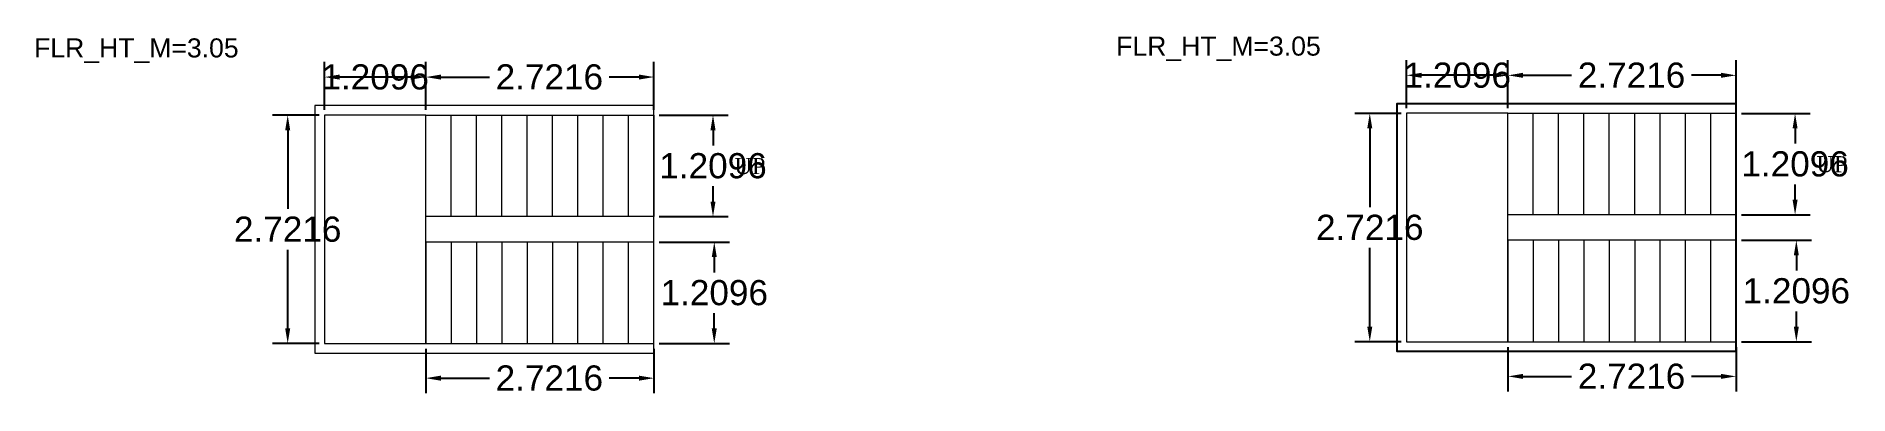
# Model space of a CAD drawing. Header units: metres. Extents: x -9744 to -9320, y 28583 to 28826.
# Drawn here: x -9714.49 to -9692.87, y 28776.02 to 28780.29 of the extents above; entities that cross this region are included whole.
import ezdxf

# ---------------------------------------------------------------- set-up
doc = ezdxf.new("R2010")
doc.units = ezdxf.units.M
doc.header["$PDMODE"] = 34
doc.header["$PDSIZE"] = -15
for name, color, linetype, lineweight in [('BLK_1_FLR_0_STAIR_1', 7, 'Continuous', 0), ('BLK_1_FLR_0_STAIR_1_FLIGHT_1', 7, 'Continuous', 0), ('BLK_1_FLR_0_STAIR_1_FLIGHT_2', 7, 'Continuous', 0), ('BLK_1_FLR_0_STAIR_1_LANDING_1', 7, 'Continuous', 0), ('BLK_1_FLR_1_STAIR_1_FLIGHT_1', 7, 'Continuous', 0), ('BLK_1_FLR_1_STAIR_1_FLIGHT_2', 7, 'Continuous', 0), ('BLK_1_FLR_1_STAIR_1_LANDING_1', 7, 'Continuous', 0)]:
    doc.layers.add(name, color=color, linetype=linetype, lineweight=lineweight)
doc.layers.add('BLK_1_FLR_1_STAIR_1', color=7, linetype='Continuous', plot=False)
doc.styles.add('MtXpl_Georgia', font='georgiab.ttf')
doc.styles.get("Standard").update_dxf_attribs({"font": 'arial.ttf', "height": 0.25})
doc.styles.add('STYLE1', font='arial.ttf', dxfattribs={"height": 0.3})
doc.dimstyles.get("Standard").update_dxf_attribs({"dimtxt": 0.9, "dimasz": 0.18, "dimexe": 0.18, "dimexo": 0.0625, "dimgap": 0.09, "dimtad": 0, "dimtih": 1, "dimtoh": 1, "dimdec": 4, "dimzin": 0, "dimdsep": 46, "dimtxsty": 'STYLE1', "dimcen": 0.09, "dimadec": 0, "dimazin": 0, "dimtfac": 1, "dimtdec": 4, "dimtofl": 0, "dimtmove": 0, "dimatfit": 3, "dimfxl": 1, "dimtolj": 1, "dimtzin": 0, "dimarcsym": 0})

msp = doc.modelspace()

# ---------------------------------------------------------------- texts
at = {"style": 'MtXpl_Georgia'}
for p in [(-9706.16653, 28778.64446), (-9693.25932, 28778.66601)]:
    msp.add_text('UP', height=0.191978, dxfattribs=at).set_placement(p)
at = {"layer": 'BLK_1_FLR_0_STAIR_1', "insert": (-9712.07916, 28780.261), "char_height": 0.2269438, "width": 2.4207342, "attachment_point": 3}
msp.add_mtext('FLR_HT_M=3.05', dxfattribs=at)
at = {"layer": 'BLK_1_FLR_1_STAIR_1', "insert": (-9699.17196, 28780.28255), "char_height": 0.2269438, "width": 2.4207342, "attachment_point": 3}
msp.add_mtext('FLR_HT_M=3.05', dxfattribs=at)

# ---------------------------------------------------------------- blocks, each defined once
blk = doc.blocks.new('*D53')
at = {"layer": 'BLK_1_FLR_0_STAIR_1_FLIGHT_1', "color": 0, "lineweight": -2, "transparency": 16777216}
for p, q in [((-9709.847, 28779.409), (-9709.847, 28779.98)), ((-9707.125, 28779.409), (-9707.125, 28779.98)), ((-9709.667, 28779.8), (-9709.088, 28779.8)), ((-9707.305, 28779.8), (-9707.658, 28779.8))]:
    blk.add_line(p, q, dxfattribs=at)
at = {"layer": 'BLK_1_FLR_0_STAIR_1_FLIGHT_1', "color": 0, "transparency": 16777216}
for points in [[(-9709.667, 28779.83), (-9709.667, 28779.77), (-9709.847, 28779.8)], [(-9707.305, 28779.83), (-9707.305, 28779.77), (-9707.125, 28779.8)]]:
    blk.add_solid(points, dxfattribs=at)
at = {"layer": 'Defpoints', "color": 0, "transparency": 16777216}
for p in [(-9709.847, 28779.8), (-9709.847, 28779.347), (-9707.125, 28779.347)]:
    blk.add_point(p, dxfattribs=at)
at = {"layer": 'BLK_1_FLR_0_STAIR_1_FLIGHT_1', "color": 0, "transparency": 16777216, "insert": (-9708.373, 28779.8), "char_height": 0.3, "attachment_point": 5, "style": 'STYLE1'}
blk.add_mtext('\\A1;2.7216', dxfattribs=at)
blk = doc.blocks.new('*D54')
at = {"layer": 'BLK_1_FLR_0_STAIR_1_FLIGHT_1', "color": 0, "lineweight": -2, "transparency": 16777216}
for p, q in [((-9707.062, 28779.347), (-9706.241, 28779.347)), ((-9706.421, 28779.167), (-9706.421, 28778.985)), ((-9706.421, 28778.317), (-9706.421, 28778.499)), ((-9707.062, 28778.137), (-9706.241, 28778.137))]:
    blk.add_line(p, q, dxfattribs=at)
at = {"layer": 'BLK_1_FLR_0_STAIR_1_FLIGHT_1', "color": 0, "transparency": 16777216}
for points in [[(-9706.451, 28779.167), (-9706.391, 28779.167), (-9706.421, 28779.347)], [(-9706.451, 28778.317), (-9706.391, 28778.317), (-9706.421, 28778.137)]]:
    blk.add_solid(points, dxfattribs=at)
at = {"layer": 'Defpoints', "color": 0, "transparency": 16777216}
for p in [(-9707.125, 28779.347), (-9707.125, 28778.137), (-9706.421, 28778.137)]:
    blk.add_point(p, dxfattribs=at)
at = {"layer": 'BLK_1_FLR_0_STAIR_1_FLIGHT_1', "color": 0, "transparency": 16777216, "insert": (-9706.421, 28778.742), "char_height": 0.3, "attachment_point": 5, "style": 'STYLE1'}
blk.add_mtext('\\A1;1.2096', dxfattribs=at)
blk = doc.blocks.new('*D55')
at = {"layer": 'BLK_1_FLR_0_STAIR_1_FLIGHT_2', "color": 0, "lineweight": -2, "transparency": 16777216}
for p, q in [((-9709.847, 28776.563), (-9709.847, 28776.033)), ((-9707.125, 28776.563), (-9707.125, 28776.033)), ((-9709.667, 28776.213), (-9709.088, 28776.213)), ((-9707.305, 28776.213), (-9707.658, 28776.213))]:
    blk.add_line(p, q, dxfattribs=at)
at = {"layer": 'BLK_1_FLR_0_STAIR_1_FLIGHT_2', "color": 0, "transparency": 16777216}
for points in [[(-9709.667, 28776.243), (-9709.667, 28776.183), (-9709.847, 28776.213)], [(-9707.305, 28776.243), (-9707.305, 28776.183), (-9707.125, 28776.213)]]:
    blk.add_solid(points, dxfattribs=at)
at = {"layer": 'Defpoints', "color": 0, "transparency": 16777216}
for p in [(-9709.847, 28776.625), (-9707.125, 28776.625), (-9709.847, 28776.213)]:
    blk.add_point(p, dxfattribs=at)
at = {"layer": 'BLK_1_FLR_0_STAIR_1_FLIGHT_2', "color": 0, "transparency": 16777216, "insert": (-9708.373, 28776.213), "char_height": 0.3, "attachment_point": 5, "style": 'STYLE1'}
blk.add_mtext('\\A1;2.7216', dxfattribs=at)
blk = doc.blocks.new('*D56')
at = {"layer": 'BLK_1_FLR_0_STAIR_1_FLIGHT_2', "color": 0, "lineweight": -2, "transparency": 16777216}
for p, q in [((-9707.062, 28777.835), (-9706.226, 28777.835)), ((-9706.406, 28777.655), (-9706.406, 28777.473)), ((-9706.406, 28776.805), (-9706.406, 28776.987)), ((-9707.062, 28776.625), (-9706.226, 28776.625))]:
    blk.add_line(p, q, dxfattribs=at)
at = {"layer": 'BLK_1_FLR_0_STAIR_1_FLIGHT_2', "color": 0, "transparency": 16777216}
for points in [[(-9706.436, 28777.655), (-9706.376, 28777.655), (-9706.406, 28777.835)], [(-9706.436, 28776.805), (-9706.376, 28776.805), (-9706.406, 28776.625)]]:
    blk.add_solid(points, dxfattribs=at)
at = {"layer": 'Defpoints', "color": 0, "transparency": 16777216}
for p in [(-9707.125, 28777.835), (-9706.406, 28777.835), (-9707.125, 28776.625)]:
    blk.add_point(p, dxfattribs=at)
at = {"layer": 'BLK_1_FLR_0_STAIR_1_FLIGHT_2', "color": 0, "transparency": 16777216, "insert": (-9706.406, 28777.23), "char_height": 0.3, "attachment_point": 5, "style": 'STYLE1'}
blk.add_mtext('\\A1;1.2096', dxfattribs=at)
blk = doc.blocks.new('*D57')
at = {"layer": 'BLK_1_FLR_0_STAIR_1_LANDING_1', "color": 0, "lineweight": -2, "transparency": 16777216}
for p, q in [((-9711.119, 28779.347), (-9711.674, 28779.347)), ((-9711.494, 28779.167), (-9711.494, 28778.229)), ((-9711.494, 28776.805), (-9711.494, 28777.743)), ((-9711.119, 28776.625), (-9711.674, 28776.625))]:
    blk.add_line(p, q, dxfattribs=at)
at = {"layer": 'BLK_1_FLR_0_STAIR_1_LANDING_1', "color": 0, "transparency": 16777216}
for points in [[(-9711.524, 28779.167), (-9711.464, 28779.167), (-9711.494, 28779.347)], [(-9711.524, 28776.805), (-9711.464, 28776.805), (-9711.494, 28776.625)]]:
    blk.add_solid(points, dxfattribs=at)
at = {"layer": 'Defpoints', "color": 0, "transparency": 16777216}
for p in [(-9711.494, 28779.347), (-9711.056, 28779.347), (-9711.056, 28776.625)]:
    blk.add_point(p, dxfattribs=at)
at = {"layer": 'BLK_1_FLR_0_STAIR_1_LANDING_1', "color": 0, "transparency": 16777216, "insert": (-9711.494, 28777.986), "char_height": 0.3, "attachment_point": 5, "style": 'STYLE1'}
blk.add_mtext('\\A1;2.7216', dxfattribs=at)
blk = doc.blocks.new('*D58')
at = {"layer": 'BLK_1_FLR_0_STAIR_1_LANDING_1', "color": 0, "lineweight": -2, "transparency": 16777216}
for p, q in [((-9711.056, 28779.409), (-9711.056, 28779.98)), ((-9709.847, 28779.409), (-9709.847, 28779.98)), ((-9710.027, 28779.8), (-9710.876, 28779.8))]:
    blk.add_line(p, q, dxfattribs=at)
at = {"layer": 'BLK_1_FLR_0_STAIR_1_LANDING_1', "color": 0, "transparency": 16777216}
for points in [[(-9710.876, 28779.83), (-9710.876, 28779.77), (-9711.056, 28779.8)], [(-9710.027, 28779.83), (-9710.027, 28779.77), (-9709.847, 28779.8)]]:
    blk.add_solid(points, dxfattribs=at)
at = {"layer": 'Defpoints', "color": 0, "transparency": 16777216}
for p in [(-9711.056, 28779.8), (-9711.056, 28779.347), (-9709.847, 28779.347)]:
    blk.add_point(p, dxfattribs=at)
at = {"layer": 'BLK_1_FLR_0_STAIR_1_LANDING_1', "color": 0, "transparency": 16777216, "insert": (-9710.451, 28779.8), "char_height": 0.3, "attachment_point": 5, "style": 'STYLE1'}
blk.add_mtext('\\A1;1.2096', dxfattribs=at)
blk = doc.blocks.new('*D61')
at = {"layer": 'BLK_1_FLR_1_STAIR_1_FLIGHT_1', "color": 0, "lineweight": -2, "transparency": 16777216}
for p, q in [((-9696.939, 28779.431), (-9696.939, 28780.001)), ((-9694.218, 28779.431), (-9694.218, 28780.001)), ((-9696.759, 28779.821), (-9696.181, 28779.821)), ((-9694.398, 28779.821), (-9694.75, 28779.821))]:
    blk.add_line(p, q, dxfattribs=at)
at = {"layer": 'BLK_1_FLR_1_STAIR_1_FLIGHT_1', "color": 0, "transparency": 16777216}
for points in [[(-9696.759, 28779.851), (-9696.759, 28779.791), (-9696.939, 28779.821)], [(-9694.398, 28779.851), (-9694.398, 28779.791), (-9694.218, 28779.821)]]:
    blk.add_solid(points, dxfattribs=at)
at = {"layer": 'Defpoints', "color": 0, "transparency": 16777216}
for p in [(-9696.939, 28779.821), (-9696.939, 28779.368), (-9694.218, 28779.368)]:
    blk.add_point(p, dxfattribs=at)
at = {"layer": 'BLK_1_FLR_1_STAIR_1_FLIGHT_1', "color": 0, "transparency": 16777216, "insert": (-9695.465, 28779.821), "char_height": 0.3, "attachment_point": 5, "style": 'STYLE1'}
blk.add_mtext('\\A1;2.7216', dxfattribs=at)
blk = doc.blocks.new('*D62')
at = {"layer": 'BLK_1_FLR_1_STAIR_1_FLIGHT_1', "color": 0, "lineweight": -2, "transparency": 16777216}
for p, q in [((-9694.155, 28779.368), (-9693.334, 28779.368)), ((-9693.514, 28779.188), (-9693.514, 28779.007)), ((-9693.514, 28778.339), (-9693.514, 28778.52)), ((-9694.155, 28778.159), (-9693.334, 28778.159))]:
    blk.add_line(p, q, dxfattribs=at)
at = {"layer": 'BLK_1_FLR_1_STAIR_1_FLIGHT_1', "color": 0, "transparency": 16777216}
for points in [[(-9693.544, 28779.188), (-9693.484, 28779.188), (-9693.514, 28779.368)], [(-9693.544, 28778.339), (-9693.484, 28778.339), (-9693.514, 28778.159)]]:
    blk.add_solid(points, dxfattribs=at)
at = {"layer": 'Defpoints', "color": 0, "transparency": 16777216}
for p in [(-9694.218, 28779.368), (-9694.218, 28778.159), (-9693.514, 28778.159)]:
    blk.add_point(p, dxfattribs=at)
at = {"layer": 'BLK_1_FLR_1_STAIR_1_FLIGHT_1', "color": 0, "transparency": 16777216, "insert": (-9693.514, 28778.764), "char_height": 0.3, "attachment_point": 5, "style": 'STYLE1'}
blk.add_mtext('\\A1;1.2096', dxfattribs=at)
blk = doc.blocks.new('*D63')
at = {"layer": 'BLK_1_FLR_1_STAIR_1_FLIGHT_2', "color": 0, "lineweight": -2, "transparency": 16777216}
for p, q in [((-9696.939, 28776.584), (-9696.939, 28776.054)), ((-9694.218, 28776.584), (-9694.218, 28776.054)), ((-9696.759, 28776.234), (-9696.181, 28776.234)), ((-9694.398, 28776.234), (-9694.75, 28776.234))]:
    blk.add_line(p, q, dxfattribs=at)
at = {"layer": 'BLK_1_FLR_1_STAIR_1_FLIGHT_2', "color": 0, "transparency": 16777216}
for points in [[(-9696.759, 28776.264), (-9696.759, 28776.204), (-9696.939, 28776.234)], [(-9694.398, 28776.264), (-9694.398, 28776.204), (-9694.218, 28776.234)]]:
    blk.add_solid(points, dxfattribs=at)
at = {"layer": 'Defpoints', "color": 0, "transparency": 16777216}
for p in [(-9696.939, 28776.647), (-9694.218, 28776.647), (-9696.939, 28776.234)]:
    blk.add_point(p, dxfattribs=at)
at = {"layer": 'BLK_1_FLR_1_STAIR_1_FLIGHT_2', "color": 0, "transparency": 16777216, "insert": (-9695.465, 28776.234), "char_height": 0.3, "attachment_point": 5, "style": 'STYLE1'}
blk.add_mtext('\\A1;2.7216', dxfattribs=at)
blk = doc.blocks.new('*D64')
at = {"layer": 'BLK_1_FLR_1_STAIR_1_FLIGHT_2', "color": 0, "lineweight": -2, "transparency": 16777216}
for p, q in [((-9694.155, 28777.856), (-9693.319, 28777.856)), ((-9693.499, 28777.676), (-9693.499, 28777.495)), ((-9693.499, 28776.827), (-9693.499, 28777.008)), ((-9694.155, 28776.647), (-9693.319, 28776.647))]:
    blk.add_line(p, q, dxfattribs=at)
at = {"layer": 'BLK_1_FLR_1_STAIR_1_FLIGHT_2', "color": 0, "transparency": 16777216}
for points in [[(-9693.529, 28777.676), (-9693.469, 28777.676), (-9693.499, 28777.856)], [(-9693.529, 28776.827), (-9693.469, 28776.827), (-9693.499, 28776.647)]]:
    blk.add_solid(points, dxfattribs=at)
at = {"layer": 'Defpoints', "color": 0, "transparency": 16777216}
for p in [(-9694.218, 28777.856), (-9693.499, 28777.856), (-9694.218, 28776.647)]:
    blk.add_point(p, dxfattribs=at)
at = {"layer": 'BLK_1_FLR_1_STAIR_1_FLIGHT_2', "color": 0, "transparency": 16777216, "insert": (-9693.499, 28777.252), "char_height": 0.3, "attachment_point": 5, "style": 'STYLE1'}
blk.add_mtext('\\A1;1.2096', dxfattribs=at)
blk = doc.blocks.new('*D65')
at = {"layer": 'BLK_1_FLR_1_STAIR_1_LANDING_1', "color": 0, "lineweight": -2, "transparency": 16777216}
for p, q in [((-9698.211, 28779.368), (-9698.767, 28779.368)), ((-9698.587, 28779.188), (-9698.587, 28778.251)), ((-9698.587, 28776.827), (-9698.587, 28777.764)), ((-9698.211, 28776.647), (-9698.767, 28776.647))]:
    blk.add_line(p, q, dxfattribs=at)
at = {"layer": 'BLK_1_FLR_1_STAIR_1_LANDING_1', "color": 0, "transparency": 16777216}
for points in [[(-9698.617, 28779.188), (-9698.557, 28779.188), (-9698.587, 28779.368)], [(-9698.617, 28776.827), (-9698.557, 28776.827), (-9698.587, 28776.647)]]:
    blk.add_solid(points, dxfattribs=at)
at = {"layer": 'Defpoints', "color": 0, "transparency": 16777216}
for p in [(-9698.587, 28779.368), (-9698.149, 28779.368), (-9698.149, 28776.647)]:
    blk.add_point(p, dxfattribs=at)
at = {"layer": 'BLK_1_FLR_1_STAIR_1_LANDING_1', "color": 0, "transparency": 16777216, "insert": (-9698.587, 28778.008), "char_height": 0.3, "attachment_point": 5, "style": 'STYLE1'}
blk.add_mtext('\\A1;2.7216', dxfattribs=at)
blk = doc.blocks.new('*D66')
at = {"layer": 'BLK_1_FLR_1_STAIR_1_LANDING_1', "color": 0, "lineweight": -2, "transparency": 16777216}
for p, q in [((-9698.149, 28779.431), (-9698.149, 28780.001)), ((-9696.939, 28779.431), (-9696.939, 28780.001)), ((-9697.119, 28779.821), (-9697.969, 28779.821))]:
    blk.add_line(p, q, dxfattribs=at)
at = {"layer": 'BLK_1_FLR_1_STAIR_1_LANDING_1', "color": 0, "transparency": 16777216}
for points in [[(-9697.969, 28779.851), (-9697.969, 28779.791), (-9698.149, 28779.821)], [(-9697.119, 28779.851), (-9697.119, 28779.791), (-9696.939, 28779.821)]]:
    blk.add_solid(points, dxfattribs=at)
at = {"layer": 'Defpoints', "color": 0, "transparency": 16777216}
for p in [(-9698.149, 28779.821), (-9698.149, 28779.368), (-9696.939, 28779.368)]:
    blk.add_point(p, dxfattribs=at)
at = {"layer": 'BLK_1_FLR_1_STAIR_1_LANDING_1', "color": 0, "transparency": 16777216, "insert": (-9697.544, 28779.821), "char_height": 0.3, "attachment_point": 5, "style": 'STYLE1'}
blk.add_mtext('\\A1;1.2096', dxfattribs=at)

# ---------------------------------------------------------------- dimensions: what is measured, and where the dimension line sits
at = {"layer": 'BLK_1_FLR_0_STAIR_1_FLIGHT_1', "color": 1}
dim = msp.add_linear_dim(base=(-9709.8466, 28779.79983), p1=(-9707.125, 28779.34682), p2=(-9709.8466, 28779.34682), angle=180, dimstyle='Standard', dxfattribs=at)
dim.commit()
dim.dimension.update_dxf_attribs({"geometry": '*D53', "text_midpoint": (-9708.3727, 28779.79983), "dimtype": 160})
at = {"layer": 'BLK_1_FLR_0_STAIR_1_FLIGHT_1', "color": 2}
dim = msp.add_linear_dim(base=(-9706.42071, 28778.13722), p1=(-9707.125, 28779.34682), p2=(-9707.125, 28778.13722), angle=90, dimstyle='Standard', dxfattribs=at)
dim.commit()
dim.dimension.update_dxf_attribs({"geometry": '*D54', "text_midpoint": (-9706.42071, 28778.74202)})
at = {"layer": 'BLK_1_FLR_0_STAIR_1_FLIGHT_2', "color": 2}
dim = msp.add_linear_dim(base=(-9706.40583, 28777.83482), p1=(-9707.125, 28776.62522), p2=(-9707.125, 28777.83482), angle=90, dimstyle='Standard', dxfattribs=at)
dim.commit()
dim.dimension.update_dxf_attribs({"geometry": '*D56', "text_midpoint": (-9706.40583, 28777.23002)})
at = {"layer": 'BLK_1_FLR_0_STAIR_1_FLIGHT_2', "color": 1}
dim = msp.add_linear_dim(base=(-9709.8466, 28776.2127), p1=(-9707.125, 28776.62522), p2=(-9709.8466, 28776.62522), angle=180, dimstyle='Standard', dxfattribs=at)
dim.commit()
dim.dimension.update_dxf_attribs({"geometry": '*D55', "text_midpoint": (-9708.3727, 28776.2127), "dimtype": 160})
at = {"layer": 'BLK_1_FLR_0_STAIR_1_LANDING_1', "color": 1}
dim = msp.add_linear_dim(base=(-9711.0562, 28779.79983), p1=(-9709.8466, 28779.34682), p2=(-9711.0562, 28779.34682), angle=180, dimstyle='Standard', dxfattribs=at)
dim.commit()
dim.dimension.update_dxf_attribs({"geometry": '*D58', "text_midpoint": (-9710.4514, 28779.79983), "dimtype": 160})
at = {"layer": 'BLK_1_FLR_0_STAIR_1_LANDING_1', "color": 2}
dim = msp.add_linear_dim(base=(-9711.49432, 28779.34682), p1=(-9711.0562, 28776.62522), p2=(-9711.0562, 28779.34682), angle=90, dimstyle='Standard', dxfattribs=at)
dim.commit()
dim.dimension.update_dxf_attribs({"geometry": '*D57', "text_midpoint": (-9711.49432, 28777.98602)})
at = {"layer": 'BLK_1_FLR_1_STAIR_1_FLIGHT_1', "color": 1}
dim = msp.add_linear_dim(base=(-9696.93939, 28779.82138), p1=(-9694.21779, 28779.36837), p2=(-9696.93939, 28779.36837), angle=180, dimstyle='Standard', dxfattribs=at)
dim.commit()
dim.dimension.update_dxf_attribs({"geometry": '*D61', "text_midpoint": (-9695.4655, 28779.82138), "dimtype": 160})
at = {"layer": 'BLK_1_FLR_1_STAIR_1_FLIGHT_1', "color": 2}
dim = msp.add_linear_dim(base=(-9693.51351, 28778.15877), p1=(-9694.21779, 28779.36837), p2=(-9694.21779, 28778.15877), angle=90, dimstyle='Standard', dxfattribs=at)
dim.commit()
dim.dimension.update_dxf_attribs({"geometry": '*D62', "text_midpoint": (-9693.51351, 28778.76357)})
at = {"layer": 'BLK_1_FLR_1_STAIR_1_FLIGHT_2', "color": 2}
dim = msp.add_linear_dim(base=(-9693.49863, 28777.85637), p1=(-9694.21779, 28776.64677), p2=(-9694.21779, 28777.85637), angle=90, dimstyle='Standard', dxfattribs=at)
dim.commit()
dim.dimension.update_dxf_attribs({"geometry": '*D64', "text_midpoint": (-9693.49863, 28777.25157)})
at = {"layer": 'BLK_1_FLR_1_STAIR_1_FLIGHT_2', "color": 1}
dim = msp.add_linear_dim(base=(-9696.93939, 28776.23425), p1=(-9694.21779, 28776.64677), p2=(-9696.93939, 28776.64677), angle=180, dimstyle='Standard', dxfattribs=at)
dim.commit()
dim.dimension.update_dxf_attribs({"geometry": '*D63', "text_midpoint": (-9695.4655, 28776.23425), "dimtype": 160})
at = {"layer": 'BLK_1_FLR_1_STAIR_1_LANDING_1', "color": 1}
dim = msp.add_linear_dim(base=(-9698.14899, 28779.82138), p1=(-9696.93939, 28779.36837), p2=(-9698.14899, 28779.36837), angle=180, dimstyle='Standard', dxfattribs=at)
dim.commit()
dim.dimension.update_dxf_attribs({"geometry": '*D66', "text_midpoint": (-9697.54419, 28779.82138), "dimtype": 160})
at = {"layer": 'BLK_1_FLR_1_STAIR_1_LANDING_1', "color": 2}
dim = msp.add_linear_dim(base=(-9698.58712, 28779.36837), p1=(-9698.14899, 28776.64677), p2=(-9698.14899, 28779.36837), angle=90, dimstyle='Standard', dxfattribs=at)
dim.commit()
dim.dimension.update_dxf_attribs({"geometry": '*D65', "text_midpoint": (-9698.58712, 28778.00757)})

# ---------------------------------------------------------------- linework, layer by layer
at = {"layer": 'BLK_1_FLR_0_STAIR_1'}
msp.add_lwpolyline([(-9707.125, 28779.46091), (-9711.17029, 28779.46091), (-9711.17029, 28776.51113), (-9707.125, 28776.51113), (-9707.125, 28779.34682)], close=True, dxfattribs=at)
at = {"layer": 'BLK_1_FLR_0_STAIR_1_FLIGHT_1', "color": 3}
for p, q in [((-9709.8466, 28778.13722), (-9709.8466, 28779.34682)), ((-9709.5442, 28778.13722), (-9709.5442, 28779.34682)), ((-9709.2418, 28778.13722), (-9709.2418, 28779.34682)), ((-9708.9394, 28778.13722), (-9708.9394, 28779.34682)), ((-9708.637, 28778.13722), (-9708.637, 28779.34682)), ((-9708.3346, 28778.13722), (-9708.3346, 28779.34682)), ((-9708.0322, 28778.13722), (-9708.0322, 28779.34682)), ((-9707.7298, 28778.13722), (-9707.7298, 28779.34682)), ((-9707.4274, 28778.13722), (-9707.4274, 28779.34682)), ((-9707.125, 28778.13722), (-9707.125, 28779.34682))]:
    msp.add_line(p, q, dxfattribs=at)
at = {"layer": 'BLK_1_FLR_0_STAIR_1_FLIGHT_1'}
msp.add_lwpolyline([(-9707.125, 28779.34682), (-9707.125, 28778.13722), (-9709.8466, 28778.13722), (-9709.8466, 28779.34682), (-9707.125, 28779.34682)], close=True, dxfattribs=at)
at = {"layer": 'BLK_1_FLR_0_STAIR_1_FLIGHT_2', "color": 3}
for p, q in [((-9709.8466, 28777.83482), (-9709.8466, 28776.62522)), ((-9709.5442, 28777.83482), (-9709.5442, 28776.62522)), ((-9709.2418, 28777.83482), (-9709.2418, 28776.62522)), ((-9708.9394, 28777.83482), (-9708.9394, 28776.62522)), ((-9708.637, 28777.83482), (-9708.637, 28776.62522)), ((-9708.3346, 28777.83482), (-9708.3346, 28776.62522)), ((-9708.0322, 28776.62522), (-9708.0322, 28777.83482)), ((-9707.7298, 28776.62522), (-9707.7298, 28777.83482)), ((-9707.4274, 28776.62522), (-9707.4274, 28777.83482)), ((-9707.125, 28776.62522), (-9707.125, 28777.83482))]:
    msp.add_line(p, q, dxfattribs=at)
at = {"layer": 'BLK_1_FLR_0_STAIR_1_FLIGHT_2'}
msp.add_lwpolyline([(-9707.125, 28777.83482), (-9709.8466, 28777.83482), (-9709.8466, 28776.62522), (-9707.125, 28776.62522), (-9707.125, 28777.83482)], close=True, dxfattribs=at)
at = {"layer": 'BLK_1_FLR_0_STAIR_1_LANDING_1'}
msp.add_lwpolyline([(-9709.8466, 28779.34682), (-9711.0562, 28779.34682), (-9711.0562, 28776.62522), (-9709.8466, 28776.62522), (-9709.8466, 28779.34682)], close=True, dxfattribs=at)
at = {"layer": 'BLK_1_FLR_1_STAIR_1'}
msp.add_lwpolyline([(-9694.21779, 28779.48246), (-9698.26309, 28779.48246), (-9698.26309, 28776.53267), (-9694.21779, 28776.53267), (-9694.21779, 28779.36837)], close=True, dxfattribs=at)
at = {"layer": 'BLK_1_FLR_1_STAIR_1_FLIGHT_1', "color": 3}
for p, q in [((-9696.93939, 28778.15877), (-9696.93939, 28779.36837)), ((-9696.63699, 28778.15877), (-9696.63699, 28779.36837)), ((-9696.33459, 28778.15877), (-9696.33459, 28779.36837)), ((-9696.03219, 28778.15877), (-9696.03219, 28779.36837)), ((-9695.72979, 28778.15877), (-9695.72979, 28779.36837)), ((-9695.42739, 28778.15877), (-9695.42739, 28779.36837)), ((-9695.12499, 28778.15877), (-9695.12499, 28779.36837)), ((-9694.82259, 28778.15877), (-9694.82259, 28779.36837)), ((-9694.52019, 28778.15877), (-9694.52019, 28779.36837)), ((-9694.21779, 28778.15877), (-9694.21779, 28779.36837))]:
    msp.add_line(p, q, dxfattribs=at)
at = {"layer": 'BLK_1_FLR_1_STAIR_1_FLIGHT_1'}
msp.add_lwpolyline([(-9694.21779, 28779.36837), (-9694.21779, 28778.15877), (-9696.93939, 28778.15877), (-9696.93939, 28779.36837), (-9694.21779, 28779.36837)], close=True, dxfattribs=at)
at = {"layer": 'BLK_1_FLR_1_STAIR_1_FLIGHT_2', "color": 3}
for p, q in [((-9696.93939, 28777.85637), (-9696.93939, 28776.64677)), ((-9696.63699, 28777.85637), (-9696.63699, 28776.64677)), ((-9696.33459, 28777.85637), (-9696.33459, 28776.64677)), ((-9696.03219, 28777.85637), (-9696.03219, 28776.64677)), ((-9695.72979, 28777.85637), (-9695.72979, 28776.64677)), ((-9695.42739, 28777.85637), (-9695.42739, 28776.64677)), ((-9695.12499, 28776.64677), (-9695.12499, 28777.85637)), ((-9694.82259, 28776.64677), (-9694.82259, 28777.85637)), ((-9694.52019, 28776.64677), (-9694.52019, 28777.85637)), ((-9694.21779, 28776.64677), (-9694.21779, 28777.85637))]:
    msp.add_line(p, q, dxfattribs=at)
at = {"layer": 'BLK_1_FLR_1_STAIR_1_FLIGHT_2'}
msp.add_lwpolyline([(-9694.21779, 28777.85637), (-9696.93939, 28777.85637), (-9696.93939, 28776.64677), (-9694.21779, 28776.64677), (-9694.21779, 28777.85637)], close=True, dxfattribs=at)
at = {"layer": 'BLK_1_FLR_1_STAIR_1_LANDING_1'}
msp.add_lwpolyline([(-9696.93939, 28779.36837), (-9698.14899, 28779.36837), (-9698.14899, 28776.64677), (-9696.93939, 28776.64677), (-9696.93939, 28779.36837)], close=True, dxfattribs=at)

msp.set_redraw_order([(e.dxf.handle, doc.entitydb.next_handle()) for e in msp.query("TEXT MTEXT ATTDEF DIMENSION ARC_DIMENSION")])  # texts and dimensions are drawn at this point

doc.saveas('drawing.dxf')
